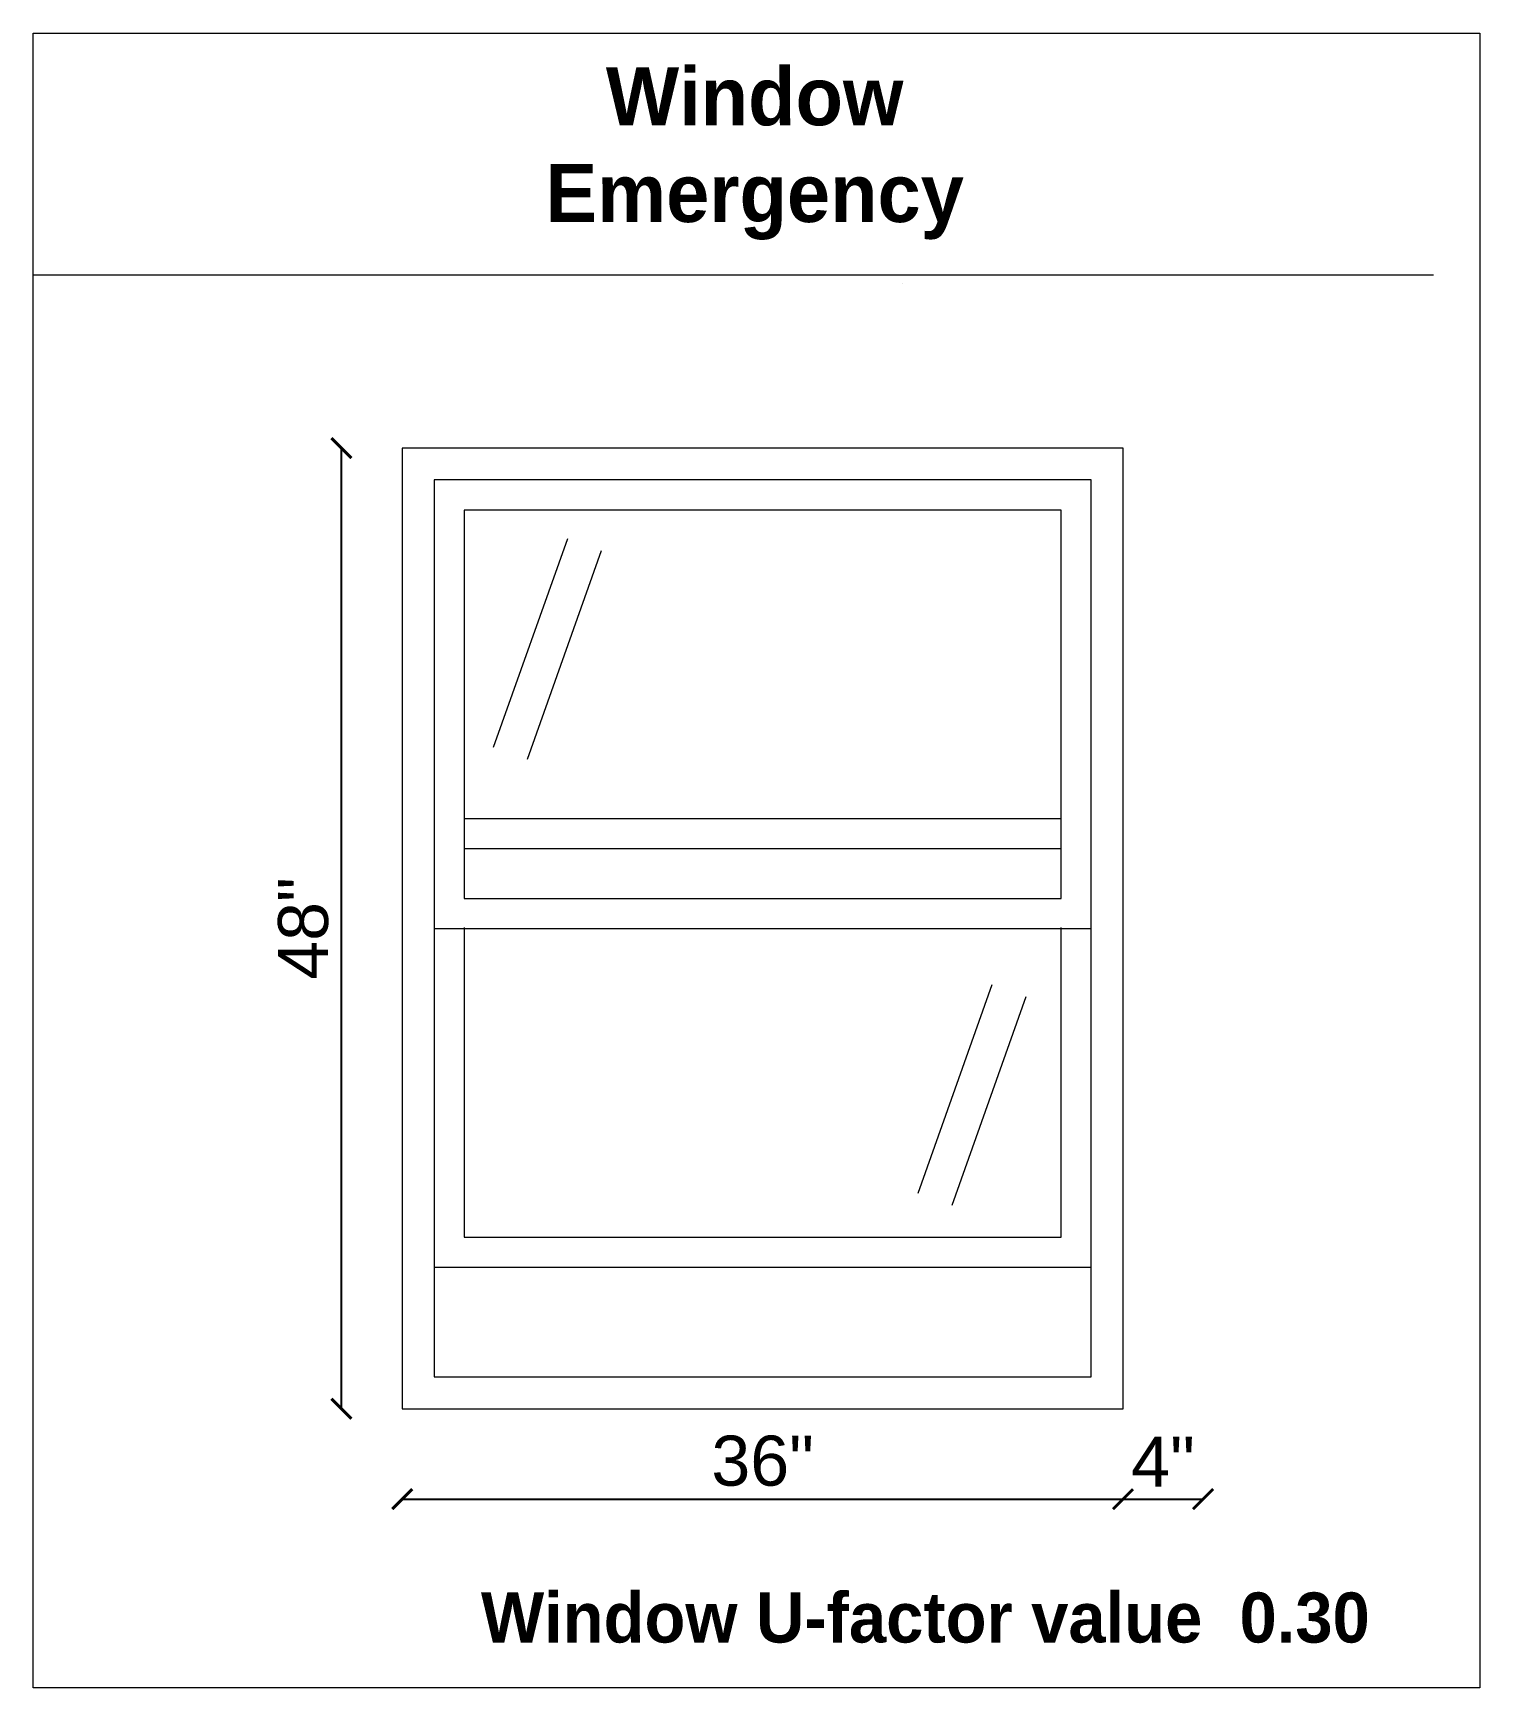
# Model space of a CAD drawing. Header units: millimetres. Extents: x 2124 to 4027, y 208 to 1400.
# Drawn here: x 3954.8 to 4027.1, y 762.1 to 844.8 of the extents above; entities that cross this region are included whole.
import ezdxf

# ---------------------------------------------------------------- set-up
doc = ezdxf.new("R2010")
doc.units = ezdxf.units.MM
doc.layers.get('0').update_dxf_attribs({"lineweight": 0})
doc.layers.add('ANNO-DIM', color=7, linetype='Continuous', lineweight=0)
doc.layers.add('ARC-DOOR AND WINDOWS', color=8, linetype='Continuous', lineweight=5)
doc.styles.get("Standard").update_dxf_attribs({"font": 'arial.ttf'})
doc.styles.add('TITTLES', font='', dxfattribs={"height": 2.9})
doc.styles.get('TITTLES').set_extended_font_data('Century Gothic', bold=True)
doc.dimstyles.new('LILI - INCHES', dxfattribs={"dimscale": 0, "dimtxt": 2.5, "dimasz": 1, "dimexe": 1.25, "dimexo": 0.625, "dimtad": 1, "dimdec": 4, "dimzin": 1, "dimlunit": 5, "dimtxsty": 'Standard', "dimblk": 'ARCHTICK', "dimcen": 2.5, "dimse1": 1, "dimse2": 1, "dimadec": 0, "dimazin": 0, "dimtfac": 1, "dimtdec": 4, "dimtmove": 0, "dimatfit": 3, "dimldrblk": 'ARCHTICK', "dimfxl": 1, "dimfrac": 2, "dimarcsym": 0})

msp = doc.modelspace()

# ---------------------------------------------------------------- texts
at = {"insert": (3998.0794, 843.07436), "char_height": 2.9, "attachment_point": 3, "style": 'TITTLES'}
msp.add_mtext_dynamic_manual_height_columns('\\pxqc;Window Emergency', width=14.5070968, gutter_width=14.5, heights=[0], dxfattribs=at)
at = {"insert": (3977.1573, 766.87399), "char_height": 2.5, "width": 49.2058124, "attachment_point": 1, "style": 'TITTLES'}
msp.add_mtext('Window U-factor value  0.30 \\P', dxfattribs=at)

# ---------------------------------------------------------------- blocks, each defined once
blk = doc.blocks.new('_ArchTick')
at = {"color": 0, "linetype": 'ByBlock', "const_width": 0.15}
blk.add_lwpolyline([(-0.5, -0.5), (0.5, 0.5)], dxfattribs=at)
blk = doc.blocks.new('*D161')
at = {"layer": 'ANNO-DIM', "color": 0, "lineweight": -2, "transparency": 16777216}
blk.add_line((3973.229, 771.54), (4009.229, 771.54), dxfattribs=at)
at = {"layer": 'Defpoints', "color": 0, "transparency": 16777216}
for p in [(3973.229, 776.049), (4009.229, 776.049), (4009.229, 771.54)]:
    blk.add_point(p, dxfattribs=at)
at = {"layer": 'ANNO-DIM', "color": 0, "lineweight": -2, "transparency": 16777216, "rotation": 180}
blk.add_blockref('_ArchTick', (3973.229, 771.54), dxfattribs=at)
at = {"layer": 'ANNO-DIM', "color": 0, "lineweight": -2, "transparency": 16777216}
blk.add_blockref('_ArchTick', (4009.229, 771.54), dxfattribs=at)
at = {"layer": 'ANNO-DIM', "color": 0, "transparency": 16777216, "insert": (3991.229, 773.443), "char_height": 2.5, "attachment_point": 5}
blk.add_mtext('36"', dxfattribs=at)
blk = doc.blocks.new('*D162')
at = {"layer": 'ANNO-DIM', "color": 0, "lineweight": -2, "transparency": 16777216}
blk.add_line((3970.188, 776.049), (3970.188, 824.049), dxfattribs=at)
at = {"layer": 'Defpoints', "color": 0, "transparency": 16777216}
for p in [(3970.188, 824.049), (4009.229, 824.049), (4009.229, 776.049)]:
    blk.add_point(p, dxfattribs=at)
at = {"layer": 'ANNO-DIM', "color": 0, "lineweight": -2, "transparency": 16777216}
for p, rotation in [((3970.188, 824.049), 90), ((3970.188, 776.049), 270)]:
    blk.add_blockref('_ArchTick', p, dxfattribs=dict(at, rotation=rotation))
at = {"layer": 'ANNO-DIM', "color": 0, "transparency": 16777216, "insert": (3968.286, 800.049), "char_height": 2.5, "attachment_point": 5, "rotation": 90}
blk.add_mtext('48"', dxfattribs=at)
blk = doc.blocks.new('*D163')
at = {"layer": 'ANNO-DIM', "color": 0, "lineweight": -2, "transparency": 16777216}
blk.add_line((4009.229, 771.54), (4013.229, 771.54), dxfattribs=at)
at = {"layer": 'Defpoints', "color": 0, "transparency": 16777216}
for p in [(4009.229, 776.049), (4013.229, 776.049), (4013.229, 771.54)]:
    blk.add_point(p, dxfattribs=at)
at = {"layer": 'ANNO-DIM', "color": 0, "lineweight": -2, "transparency": 16777216, "rotation": 180}
blk.add_blockref('_ArchTick', (4009.229, 771.54), dxfattribs=at)
at = {"layer": 'ANNO-DIM', "color": 0, "lineweight": -2, "transparency": 16777216}
blk.add_blockref('_ArchTick', (4013.229, 771.54), dxfattribs=at)
at = {"layer": 'ANNO-DIM', "color": 0, "transparency": 16777216, "insert": (4011.229, 773.415), "char_height": 2.5, "attachment_point": 5}
blk.add_mtext('4"', dxfattribs=at)

# ---------------------------------------------------------------- dimensions: what is measured, and where the dimension line sits
at = {"layer": 'ANNO-DIM'}
dim = msp.add_linear_dim(base=(3970.18755, 824.0485), p1=(4009.22889, 776.0485), p2=(4009.22889, 824.0485), angle=90, dimstyle='LILI - INCHES', override={"dimpost": '"'}, dxfattribs=at)
dim.commit()
dim.dimension.update_dxf_attribs({"geometry": '*D162', "text_midpoint": (3968.28612, 800.0485)})
dim = msp.add_linear_dim(base=(4009.22889, 771.54031), p1=(3973.22889, 776.0485), p2=(4009.22889, 776.0485), dimstyle='LILI - INCHES', override={"dimpost": '"'}, dxfattribs=at)
dim.commit()
dim.dimension.update_dxf_attribs({"geometry": '*D161', "text_midpoint": (3991.22889, 773.4426)})
dim = msp.add_linear_dim(base=(4013.22889, 771.54031), p1=(4009.22889, 776.0485), p2=(4013.22889, 776.0485), angle=0, dimstyle='LILI - INCHES', override={"dimpost": '"'}, dxfattribs=at)
dim.commit()
dim.dimension.update_dxf_attribs({"geometry": '*D163', "text_midpoint": (4011.22889, 771.54031), "dimtype": 161})

# ---------------------------------------------------------------- linework, layer by layer
for p, q in [((3954.78538, 832.69603), (4024.73532, 832.69603)), ((3998.21756, 832.26725), (3998.21756, 832.26725))]:
    msp.add_line(p, q)
msp.add_lwpolyline([(3954.78538, 844.78107), (4027.05513, 844.78107), (4027.05513, 762.10737), (3954.78538, 762.10737)], close=True)
at = {"layer": 'ARC-DOOR AND WINDOWS'}
for points in [[(3973.22889, 776.0485), (4009.22889, 776.0485), (4009.22889, 824.0485), (3973.22889, 824.0485), (3973.22889, 776.0485)], [(3977.79051, 809.10512), (3981.49153, 819.53245)], [(3979.48442, 808.50389), (3983.18544, 818.93122)], [(3974.82333, 805.53401), (3974.82333, 783.12844), (4007.63445, 783.12844), (4007.63445, 805.53401)], [(4006.13445, 805.53401), (3976.32333, 805.53401)], [(4006.13445, 801.59871), (4006.13445, 804.03401), (3976.32333, 804.03401), (3976.32333, 801.59871)], [(3976.32333, 800.09871), (3976.32333, 784.62844), (4006.13445, 784.62844), (4006.13445, 800.09871)], [(3998.99811, 786.82419), (4002.69913, 797.25152)], [(4000.69202, 786.22296), (4004.39304, 796.65029)]]:
    msp.add_lwpolyline(points, dxfattribs=at)
for points in [[(3974.82333, 777.64294), (4007.63445, 777.64294), (4007.63445, 822.45406), (3974.82333, 822.45406)], [(3974.82333, 800.0485), (4007.63445, 800.0485), (4007.63445, 822.45406), (3974.82333, 822.45406)], [(3976.32333, 801.5485), (4006.13445, 801.5485), (4006.13445, 820.95406), (3976.32333, 820.95406)]]:
    msp.add_lwpolyline(points, close=True, dxfattribs=at)

msp.set_redraw_order([(e.dxf.handle, doc.entitydb.next_handle()) for e in msp.query("TEXT MTEXT ATTDEF DIMENSION ARC_DIMENSION")])  # texts and dimensions are drawn at this point

doc.saveas('drawing.dxf')
